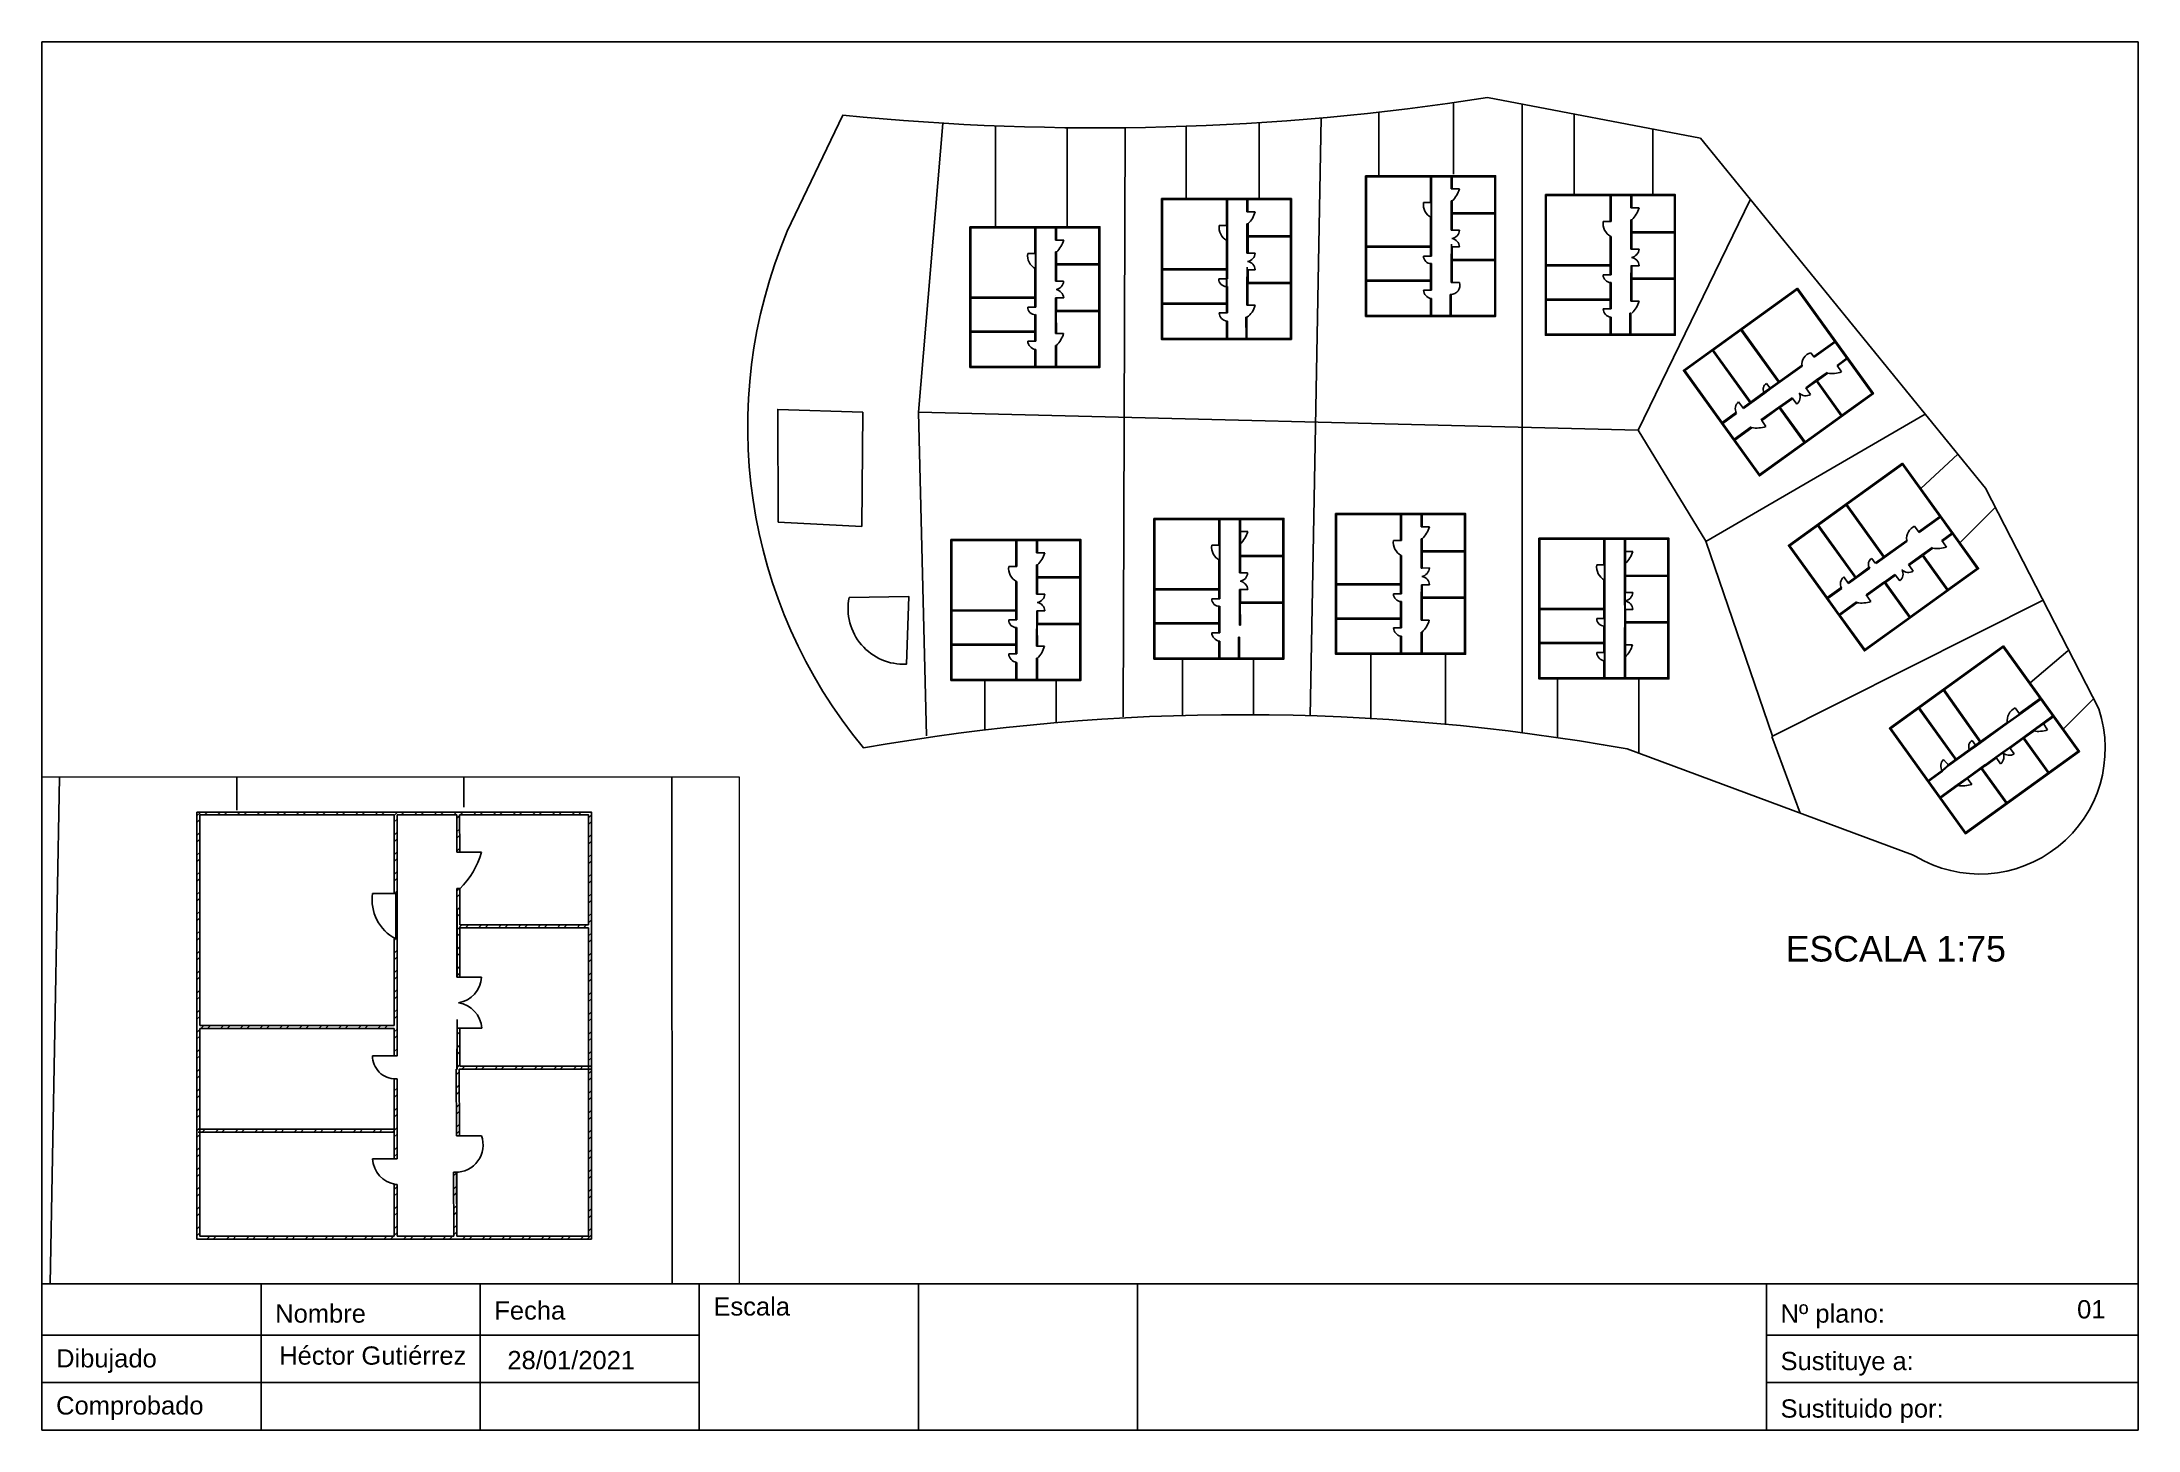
# Paper-space layout 'Presentación1' of a CAD drawing. Header units: millimetres. Extents: x 0 to 1637, y 0 to 3216.
# Drawn here: x 0 to 287, y 0 to 190 of the extents above; entities outside this region: 1.
# The model-space entities are those that its viewports show. They can reach past a viewport. Long polylines and large blocks are cut down to what shows.
import ezdxf

# ---------------------------------------------------------------- set-up
doc = ezdxf.new("R2010")
doc.units = ezdxf.units.MM
doc.styles.get("Standard").update_dxf_attribs({"font": 'arial.ttf'})
pattern_1 = [(45, (19.8934, 2.9195), (-0.3367596, 0.3367596), []), (45, (20.1179, 2.9195), (-0.3367596, 0.3367596), [])]
pattern_2 = [(45, (41.11385, 5.2994), (-0.3367596, 0.3367596), []), (45, (41.33836, 5.2994), (-0.3367596, 0.3367596), [])]
pattern_3 = [(45, (59.78006, 3.3423), (-0.3367596, 0.3367596), []), (45, (60.00457, 3.3423), (-0.3367596, 0.3367596), [])]

psp = doc.layouts.new('Presentación1')

# ---------------------------------------------------------------- texts
at = {"attachment_point": 1}
for s, width, insert, char_height in [('ESCALA 1:75', 48.261, (238.74, 67.63), 3.5), ('01', 15.0774, (278.65, 17.78), 2.5), ('Héctor Gutiérrez', 30, (32.49, 11.45), 2.5), ('28/01/2021', 30, (63.73, 10.83), 2.5)]:
    psp.add_mtext_dynamic_manual_height_columns(s, width=width, gutter_width=12.5, heights=[0], dxfattribs=dict(at, insert=insert, char_height=char_height))

msp = doc.modelspace()

# ---------------------------------------------------------------- blocks, each defined once
blk = doc.blocks.new('autocad cajetin')
for p, q in [((1212.15, 3191.25), (1272.15, 3191.25)), ((1242.15, 3191.25), (1242.15, 3171.25)), ((1272.15, 3191.25), (1272.15, 3171.25)), ((1358.26, 3191.25), (1409.15, 3191.25)), ((1358.26, 3184.25), (1358.26, 3191.25)), ((1409.15, 3191.25), (1409.15, 3171.25)), ((1388.26, 3184.25), (1358.26, 3184.25)), ((1358.26, 3184.25), (1409.15, 3184.25)), ((1358.26, 3177.75), (1358.26, 3184.25)), ((1388.26, 3177.75), (1358.26, 3177.75)), ((1358.26, 3177.75), (1409.15, 3177.75)), ((1358.26, 3171.25), (1358.26, 3177.75)), ((1212.15, 3171.25), (1272.15, 3171.25)), ((1388.26, 3171.25), (1358.26, 3171.25)), ((1388.26, 3171.25), (1409.15, 3171.25))]:
    blk.add_line(p, q)
for points in [[(1122.15, 3191.25), (1152.15, 3191.25), (1152.15, 3184.25), (1122.15, 3184.25)], [(1152.15, 3191.25), (1182.15, 3191.25), (1182.15, 3184.25), (1152.15, 3184.25)], [(1182.15, 3191.25), (1212.15, 3191.25), (1212.15, 3184.25), (1182.15, 3184.25)], [(1358.26, 3191.25), (1272.15, 3191.25), (1272.15, 3171.25), (1358.26, 3171.25)], [(1122.15, 3184.25), (1152.15, 3184.25), (1152.15, 3177.75), (1122.15, 3177.75)], [(1152.15, 3184.25), (1182.15, 3184.25), (1182.15, 3177.75), (1152.15, 3177.75)], [(1182.15, 3184.25), (1212.15, 3184.25), (1212.15, 3177.75), (1182.15, 3177.75)], [(1122.15, 3177.75), (1152.15, 3177.75), (1152.15, 3171.25), (1122.15, 3171.25)], [(1152.15, 3177.75), (1182.15, 3177.75), (1182.15, 3171.25), (1152.15, 3171.25)], [(1182.15, 3177.75), (1212.15, 3177.75), (1212.15, 3171.25), (1182.15, 3171.25)]]:
    blk.add_lwpolyline(points, close=True)
for s, p in [('Nombre', (1154.09, 3185.95)), ('Fecha', (1184.09, 3186.37)), ('Escala', (1214.09, 3186.92)), ('Nº plano:', (1360.2, 3185.95)), ('Dibujado', (1124.09, 3179.82)), ('Sustituye a:', (1360.2, 3179.45)), ('Comprobado', (1124.09, 3173.37)), ('Sustituido por:', (1360.2, 3172.95))]:
    blk.add_text(s, height=2.5).set_placement(p)

# ---------------------------------------------------------------- hatches: boundary and pattern name
h = msp.add_hatch()
h.set_pattern_fill('ANSI32', color=256, scale=0.05)
h.set_pattern_definition(pattern_2)
h.paths.add_polyline_path([(104.181, 190.608), (117.683, 190.608), (117.683, 205.223), (104.181, 205.223)])
h.paths.add_polyline_path([(104.281, 205.123), (110.932, 205.123), (110.932, 202.44), (111.032, 202.44), (111.032, 205.123), (113.072, 205.123), (113.075, 203.845), (113.175, 203.845), (113.172, 205.123), (117.583, 205.123), (117.583, 201.362), (113.181, 201.362), (113.178, 202.605), (113.078, 202.605), (113.082, 201.262), (113.082, 199.567), (113.182, 199.567), (113.182, 201.262), (117.583, 201.262), (117.583, 190.708), (113.071, 190.708), (113.066, 192.899), (112.966, 192.899), (112.971, 190.708), (111.032, 190.708), (111.032, 192.481), (110.932, 192.481), (110.932, 190.708), (104.281, 190.708), (104.281, 197.816), (110.932, 197.816), (110.932, 196.885), (111.032, 196.885), (111.032, 200.879), (110.932, 200.879), (110.932, 197.916), (104.281, 197.916)], flags=16)
h.paths.add_polyline_path([(113.082, 196.424), (113.072, 196.424), (113.082, 197.378)], flags=0)
h = msp.add_hatch()
h.set_pattern_fill('ANSI32', color=256, scale=0.05)
h.set_pattern_definition(pattern_2)
h.paths.add_polyline_path([(117.683, 190.608), (117.683, 205.223), (104.181, 205.223), (104.181, 190.608)])
h.paths.add_polyline_path([(113.157, 196.424), (117.583, 196.424), (117.583, 201.262), (113.182, 201.262), (113.182, 199.567), (113.072, 199.567), (113.072, 202.605), (113.178, 202.605), (113.181, 201.362), (117.583, 201.362), (117.583, 205.123), (113.172, 205.123), (113.175, 203.845), (113.072, 203.845), (113.072, 205.123), (111.032, 205.123), (111.032, 202.44), (110.932, 202.44), (110.932, 205.123), (104.281, 205.123), (104.281, 197.916), (110.932, 197.916), (110.932, 200.879), (111.032, 200.879), (111.032, 196.885), (110.932, 196.885), (110.932, 197.816), (104.281, 197.816), (104.281, 194.372), (110.932, 194.372), (110.932, 196.091), (111.032, 196.092), (111.032, 193.353), (110.932, 193.353), (110.932, 194.272), (104.281, 194.272), (104.281, 190.708), (110.932, 190.708), (110.932, 192.481), (111.032, 192.481), (111.032, 190.708), (112.971, 190.708), (112.966, 192.899), (113.066, 192.899, 0.00227), (113.072, 192.899), (113.072, 190.708), (117.583, 190.708), (117.583, 196.424), (113.157, 196.424), (113.163, 194.146), (113.067, 194.146, 0.001756), (113.063, 194.146), (113.057, 196.424), (113.072, 196.424), (113.082, 197.378), (113.082, 196.424), (113.057, 196.424), (113.063, 194.146, -0.001756), (113.067, 194.146), (113.163, 194.146)], flags=16)
h = msp.add_hatch()
h.set_pattern_fill('ANSI32', color=256, scale=0.05)
h.set_pattern_definition(pattern_3)
h.paths.add_polyline_path([(122.847, 188.651), (136.349, 188.651), (136.349, 203.266), (122.847, 203.266)])
h.paths.add_polyline_path([(122.947, 203.166), (129.598, 203.166), (129.598, 200.483), (129.698, 200.483), (129.698, 203.166), (131.738, 203.166), (131.741, 201.887), (131.841, 201.888), (131.838, 203.166), (136.249, 203.166), (136.249, 199.405), (131.847, 199.405), (131.844, 200.648), (131.744, 200.648), (131.748, 199.305), (131.748, 197.61), (131.848, 197.61), (131.848, 199.305), (136.249, 199.305), (136.249, 188.751), (131.738, 188.751), (131.732, 190.942), (131.632, 190.942), (131.638, 188.751), (129.698, 188.751), (129.698, 190.524), (129.598, 190.524), (129.598, 188.751), (122.947, 188.751), (122.947, 195.858), (129.598, 195.858), (129.598, 194.928), (129.698, 194.928), (129.698, 198.922), (129.598, 198.922), (129.598, 195.958), (122.947, 195.958)], flags=16)
h = msp.add_hatch()
h.set_pattern_fill('ANSI32', color=256, scale=0.05)
h.set_pattern_definition(pattern_3)
h.paths.add_polyline_path([(136.349, 188.651), (136.349, 203.266), (122.847, 203.266), (122.847, 188.651)])
h.paths.add_polyline_path([(136.249, 199.305), (131.848, 199.305), (131.848, 197.61), (131.738, 197.61), (131.738, 200.648), (131.844, 200.648), (131.847, 199.405), (136.249, 199.405), (136.249, 203.166), (131.838, 203.166), (131.841, 201.888), (131.738, 201.887), (131.738, 203.166), (129.698, 203.166), (129.698, 200.483), (129.598, 200.483), (129.598, 203.166), (122.947, 203.166), (122.947, 195.958), (129.598, 195.958), (129.598, 198.922), (129.698, 198.922), (129.698, 194.928), (129.597, 194.928), (129.597, 194.929), (129.598, 195.858), (122.947, 195.858), (122.947, 192.415), (129.598, 192.415), (129.598, 194.134), (129.597, 194.134), (129.597, 194.135), (129.598, 194.135), (129.598, 194.134), (129.698, 194.135), (129.698, 191.396), (129.598, 191.396), (129.598, 192.315), (122.947, 192.315), (122.947, 188.751), (129.598, 188.751), (129.598, 190.524), (129.698, 190.524), (129.698, 188.751), (131.638, 188.751), (131.632, 190.942), (131.732, 190.942, 0.00227), (131.738, 190.942), (131.738, 188.751), (136.249, 188.751)], flags=16)
h = msp.add_hatch()
h.set_pattern_fill('ANSI32', color=256, scale=0.05)
h.set_pattern_definition(pattern_1)
h.paths.add_polyline_path([(82.961, 188.228), (96.462, 188.228), (96.462, 202.843), (82.961, 202.843)])
h.paths.add_polyline_path([(83.061, 202.743), (89.711, 202.743), (89.711, 200.06), (89.811, 200.06), (89.811, 202.743), (91.851, 202.743), (91.854, 201.465), (91.954, 201.465), (91.951, 202.743), (96.362, 202.743), (96.362, 198.982), (91.961, 198.982), (91.958, 200.225), (91.858, 200.225), (91.861, 198.882), (91.861, 197.188), (91.961, 197.188), (91.961, 198.882), (96.362, 198.882), (96.362, 188.328), (91.851, 188.328), (91.845, 190.519), (91.745, 190.519), (91.751, 188.328), (89.811, 188.328), (89.811, 190.101), (89.711, 190.101), (89.711, 188.328), (83.061, 188.328), (83.061, 195.436), (89.711, 195.436), (89.711, 194.505), (89.811, 194.505), (89.811, 198.499), (89.711, 198.499), (89.711, 195.536), (83.061, 195.536)], flags=16)
h = msp.add_hatch()
h.set_pattern_fill('ANSI32', color=256, scale=0.05)
h.set_pattern_definition(pattern_1)
h.paths.add_polyline_path([(96.462, 188.228), (96.462, 202.843), (82.961, 202.843), (82.961, 188.228)])
h.paths.add_polyline_path([(96.362, 198.882), (91.961, 198.882), (91.961, 197.188), (91.851, 197.188), (91.851, 200.225), (91.958, 200.225), (91.961, 198.982), (96.362, 198.982), (96.362, 202.743), (91.951, 202.743), (91.954, 201.465), (91.851, 201.465), (91.851, 202.743), (89.811, 202.743), (89.811, 200.06), (89.711, 200.06), (89.711, 202.743), (83.061, 202.743), (83.061, 195.536), (89.711, 195.536), (89.711, 198.499), (89.811, 198.499), (89.811, 194.505), (89.71, 194.505), (89.71, 194.506), (89.711, 195.436), (83.061, 195.436), (83.061, 191.992), (89.711, 191.992), (89.711, 193.711), (89.811, 193.712), (89.811, 190.973), (89.711, 190.973), (89.711, 191.892), (83.061, 191.892), (83.061, 188.328), (89.711, 188.328), (89.711, 190.101), (89.811, 190.101), (89.811, 188.328), (91.751, 188.328), (91.745, 190.519), (91.845, 190.519, 0.00227), (91.851, 190.519), (91.851, 188.328), (96.362, 188.328)], flags=16)
h = msp.add_hatch()
h.set_pattern_fill('ANSI32', color=256, scale=0.05)
h.set_pattern_definition(pattern_2)
edge = h.paths.add_edge_path()
edge.add_line((113.182, 197.824), (113.086, 197.824))
edge.add_line((113.086, 197.824), (113.082, 196.424))
edge.add_line((113.082, 196.424), (113.057, 196.424))
edge.add_line((113.057, 196.424), (113.063, 194.146))
edge.add_arc((113.064, 193.522), 0.624, 89.73988, 90.14241, ccw=False)
edge.add_line((113.067, 194.146), (113.163, 194.146))
edge.add_line((113.163, 194.146), (113.157, 196.424))
edge.add_line((113.157, 196.424), (117.583, 196.424))
edge.add_line((117.583, 196.424), (117.583, 196.524))
edge.add_line((117.583, 196.524), (113.182, 196.524))
edge.add_line((113.182, 196.524), (113.182, 197.824))
h = msp.add_hatch()
h.set_pattern_fill('ANSI32', color=256, scale=0.05)
h.set_pattern_definition(pattern_2)
h.paths.add_polyline_path([(110.932, 194.372), (104.281, 194.372), (104.281, 194.272), (110.932, 194.272)])
h.paths.add_polyline_path([(111.032, 196.092), (110.932, 196.091), (110.932, 193.353), (111.032, 193.353)])
h = msp.add_hatch()
h.set_pattern_fill('ANSI32', color=256, scale=0.05)
h.set_pattern_definition(pattern_1)
edge = h.paths.add_edge_path()
edge.add_line((91.961, 195.444), (91.861, 195.444))
edge.add_line((91.861, 195.444), (91.861, 194.044))
edge.add_line((91.861, 194.044), (91.837, 194.044))
edge.add_line((91.837, 194.044), (91.842, 191.766))
edge.add_arc((91.844, 191.143), 0.624, 89.73988, 90.14241, ccw=False)
edge.add_line((91.847, 191.766), (91.942, 191.766))
edge.add_line((91.942, 191.766), (91.937, 194.044))
edge.add_line((91.937, 194.044), (96.362, 194.044))
edge.add_line((96.362, 194.044), (96.362, 194.144))
edge.add_line((96.362, 194.144), (91.961, 194.144))
edge.add_line((91.961, 194.144), (91.961, 195.444))
h = msp.add_hatch()
h.set_pattern_fill('ANSI32', color=256, scale=0.05)
h.set_pattern_definition(pattern_3)
edge = h.paths.add_edge_path()
edge.add_line((131.845, 195.859), (131.745, 195.859))
edge.add_line((131.745, 195.859), (131.748, 194.467))
edge.add_line((131.748, 194.467), (131.723, 194.467))
edge.add_line((131.723, 194.467), (131.729, 192.189))
edge.add_arc((131.731, 191.565), 0.624, 89.73988, 90.14241, ccw=False)
edge.add_line((131.733, 192.189), (131.829, 192.189))
edge.add_line((131.829, 192.189), (131.823, 194.467))
edge.add_line((131.823, 194.467), (136.249, 194.467))
edge.add_line((136.249, 194.467), (136.249, 194.567))
edge.add_line((136.249, 194.567), (131.848, 194.567))
edge.add_line((131.848, 194.567), (131.845, 195.859))
h = msp.add_hatch()
h.set_pattern_fill('ANSI32', color=256, scale=0.05)
h.set_pattern_definition(pattern_3)
h.paths.add_polyline_path([(129.598, 192.415), (122.947, 192.415), (122.947, 192.315), (129.598, 192.315)])
h.paths.add_polyline_path([(129.698, 194.135), (129.598, 194.134), (129.598, 191.396), (129.698, 191.396)])
h = msp.add_hatch()
h.set_pattern_fill('ANSI32', color=256, scale=0.05)
h.set_pattern_definition(pattern_1)
h.paths.add_polyline_path([(89.711, 191.992), (83.061, 191.992), (83.061, 191.892), (89.711, 191.892)])
h.paths.add_polyline_path([(89.811, 193.712), (89.711, 193.711), (89.711, 190.973), (89.811, 190.973)])
h = msp.add_hatch()
h.set_pattern_fill('ANSI32', color=256, scale=0.05)
h.paths.add_polyline_path([(72.068, 192.525), (71.967, 192.524), (71.968, 191.125), (71.943, 191.125), (71.949, 188.847, -0.001756), (71.953, 188.847), (72.049, 188.847), (72.043, 191.125), (76.469, 191.125), (76.469, 191.225), (72.068, 191.225)])
h = msp.add_hatch()
h.set_pattern_fill('ANSI32', color=256, scale=0.05)
h.paths.add_polyline_path([(69.818, 189.072), (63.167, 189.072), (63.167, 188.972), (69.818, 188.972)])
h.paths.add_polyline_path([(69.918, 190.793), (69.818, 190.792), (69.818, 188.053), (69.918, 188.053)])
h = msp.add_hatch()
h.set_pattern_fill('ANSI32', color=256, scale=0.05)
h.paths.add_polyline_path([(114.564, 155.523), (114.564, 170.138), (101.062, 170.138), (101.062, 155.523)])
h.paths.add_polyline_path([(109.952, 164.482), (109.963, 164.482), (109.963, 164.482, 0.003461)], flags=0)
h.paths.add_polyline_path([(107.813, 155.623), (101.162, 155.623), (101.162, 162.73), (107.813, 162.73), (107.813, 161.8), (107.913, 161.8), (107.913, 165.793), (107.813, 165.793), (107.813, 162.83), (101.162, 162.83), (101.162, 170.038), (107.813, 170.038), (107.813, 167.355), (107.862, 167.355), (107.913, 167.355), (107.913, 170.038), (109.953, 170.038), (109.956, 168.759), (110.056, 168.76), (110.053, 170.038), (114.464, 170.038), (114.464, 166.277), (110.062, 166.277), (110.059, 167.52), (109.952, 167.519), (109.952, 164.482), (110.063, 164.482), (110.063, 166.177), (114.464, 166.177), (114.464, 161.439), (110.063, 161.439), (110.063, 162.738), (109.967, 162.738), (109.938, 161.339), (109.944, 159.061), (110.044, 159.061), (110.038, 161.339), (114.464, 161.339), (114.464, 155.623), (110.052, 155.623), (110.042, 157.814), (109.952, 157.814), (109.952, 155.623), (107.913, 155.623), (107.913, 157.396), (107.813, 157.396)], flags=16)
h.paths.add_polyline_path([(107.813, 158.267), (107.813, 161.007), (107.913, 161.007), (107.913, 158.267)], flags=0)
h = msp.add_hatch()
h.set_pattern_fill('ANSI32', color=256, scale=0.05)
h.set_pattern_definition([(45, (19.11577, -30.2875), (-0.3367596, 0.3367596), []), (45, (19.3403, -30.2875), (-0.3367596, 0.3367596), [])])
h.paths.add_polyline_path([(82.183, 155.021), (95.685, 155.021), (95.685, 169.636), (82.183, 169.636)])
h.paths.add_polyline_path([(82.283, 169.536), (88.934, 169.536), (88.934, 166.853), (89.034, 166.853), (89.034, 169.536), (91.074, 169.536), (91.077, 168.258), (91.177, 168.258), (91.174, 169.536), (95.585, 169.536), (95.585, 165.775), (91.183, 165.775), (91.18, 167.018), (91.08, 167.018), (91.083, 165.675), (91.083, 163.981), (91.183, 163.981), (91.183, 165.675), (95.585, 165.675), (95.585, 155.121), (91.073, 155.121), (91.068, 157.312), (90.968, 157.312), (90.973, 155.121), (89.034, 155.121), (89.034, 156.894), (88.934, 156.894), (88.934, 155.121), (82.283, 155.121), (82.283, 162.229), (88.934, 162.229), (88.934, 161.298), (89.034, 161.298), (89.034, 165.292), (88.934, 165.292), (88.934, 162.329), (82.283, 162.329)], flags=16)
h = msp.add_hatch()
h.set_pattern_fill('ANSI32', color=256, scale=0.05)
h.paths.add_polyline_path([(135.683, 167.581), (122.181, 167.581), (122.181, 152.966), (135.683, 152.966)])
h.paths.add_polyline_path([(131.137, 161.054), (131.087, 161.054), (131.091, 160.182), (131.14, 160.182)], flags=0)
h.paths.add_polyline_path([(128.982, 163.237), (129.032, 163.237), (129.032, 164.799), (128.982, 164.799)], flags=16)
h.paths.add_polyline_path([(135.583, 163.62), (135.583, 158.882), (131.181, 158.882), (131.181, 160.182), (131.142, 160.182), (131.091, 160.182), (131.063, 156.504, -0.001756), (131.067, 156.504), (131.163, 156.505), (131.157, 158.782), (135.583, 158.782), (135.583, 153.066), (131.171, 153.067), (131.166, 155.257), (131.071, 155.257), (131.071, 153.066), (129.032, 153.066), (129.032, 154.839), (128.982, 154.839), (128.932, 154.839), (128.932, 153.066), (122.281, 153.066), (122.281, 160.174), (128.932, 160.174), (128.932, 159.243), (129.032, 159.243), (129.032, 163.237), (128.932, 163.237), (128.932, 160.274), (122.281, 160.274), (122.281, 167.481), (128.932, 167.481), (128.932, 164.799), (128.981, 164.799), (129.032, 164.799), (129.032, 167.481), (131.071, 167.481), (131.075, 166.203), (131.175, 166.203), (131.171, 167.481), (135.583, 167.481), (135.583, 163.72), (131.181, 163.72), (131.178, 164.963), (131.078, 164.963), (131.081, 163.62), (131.081, 161.926), (131.181, 161.926), (131.181, 163.62)], flags=16)
h.paths.add_polyline_path([(131.137, 161.054), (131.087, 161.054), (131.081, 161.926), (131.071, 161.926, -0.001926), (131.077, 161.926), (131.081, 161.926), (131.081, 161.926), (131.131, 161.926)], flags=0)
h.paths.add_polyline_path([(128.982, 158.45), (129.032, 158.45), (129.032, 159.243), (128.982, 159.243)], flags=0)
h = msp.add_hatch()
h.set_pattern_fill('ANSI32', color=256, scale=0.05)
h.paths.add_polyline_path([(89.034, 160.505), (88.984, 160.505, -0.015971), (88.934, 160.506), (88.934, 157.766), (88.983, 157.766), (89.034, 157.766)])
h = msp.add_hatch()
h.set_pattern_fill('ANSI32', color=256, scale=0.05)
h.paths.add_polyline_path([(107.813, 159.287), (101.162, 159.287), (101.162, 159.187), (107.813, 159.187)])
h = msp.add_hatch()
h.set_pattern_fill('ANSI32', color=256, scale=0.05)
h.paths.add_polyline_path([(88.934, 158.785), (82.283, 158.785), (82.283, 158.685), (88.934, 158.685)])

# ---------------------------------------------------------------- linework, layer by layer
for p, q in [((113.314, 205.394), (113.314, 212.718)), ((120.438, 212.661), (120.45, 147.375)), ((105.54, 211.824), (105.54, 205.283)), ((98.422, 149.102), (99.567, 211.245)), ((125.852, 211.591), (125.852, 203.281)), ((60.243, 210.649), (57.737, 180.681)), ((65.742, 199.978), (65.742, 210.411)), ((85.549, 202.953), (85.549, 210.353)), ((93.111, 202.952), (93.111, 210.73)), ((73.184, 199.985), (73.184, 210.212)), ((79.196, 210.211), (79.001, 149.01)), ((134.03, 210.043), (134.03, 203.292)), ((110.932, 205.123), (110.932, 202.44)), ((111.032, 205.123), (111.032, 202.44)), ((113.072, 205.123), (113.072, 203.845)), ((113.072, 205.123), (113.075, 203.845)), ((113.172, 205.123), (113.175, 203.845)), ((113.072, 203.845), (113.175, 203.845)), ((113.13, 203.845), (113.924, 203.845)), ((129.598, 203.166), (129.598, 200.483)), ((129.698, 203.166), (129.698, 200.483)), ((131.738, 203.166), (131.738, 201.887)), ((131.738, 203.166), (131.741, 201.887)), ((131.838, 203.166), (131.841, 201.888)), ((89.711, 202.743), (89.711, 200.06)), ((89.811, 202.743), (89.811, 200.06)), ((91.851, 202.743), (91.851, 201.465)), ((91.851, 202.743), (91.854, 201.465)), ((91.951, 202.743), (91.954, 201.465)), ((110.981, 202.44), (110.188, 202.44)), ((110.932, 202.44), (111.032, 202.44)), ((110.932, 202.44), (111.032, 202.44)), ((113.072, 202.605), (113.072, 199.567)), ((113.072, 202.605), (113.178, 202.605)), ((113.078, 202.605), (113.082, 201.262)), ((113.178, 202.605), (113.181, 201.362)), ((132.463, 178.714), (144.145, 202.776)), ((131.738, 201.887), (131.841, 201.888)), ((131.793, 201.887), (132.587, 201.887)), ((91.851, 201.465), (91.954, 201.465)), ((91.909, 201.465), (92.703, 201.465)), ((113.082, 201.262), (113.082, 199.567)), ((113.181, 201.362), (117.583, 201.362)), ((113.182, 201.262), (117.583, 201.262)), ((113.182, 201.262), (113.182, 199.567)), ((91.851, 200.225), (91.851, 197.188)), ((91.851, 200.225), (91.958, 200.225)), ((91.858, 200.225), (91.861, 198.882)), ((91.958, 200.225), (91.961, 198.982)), ((110.932, 200.879), (110.932, 197.916)), ((110.932, 200.879), (111.032, 200.879)), ((111.032, 200.879), (111.032, 196.885)), ((129.648, 200.483), (128.854, 200.483)), ((129.598, 200.483), (129.698, 200.483)), ((129.598, 200.483), (129.698, 200.483)), ((131.738, 200.648), (131.738, 197.61)), ((131.738, 200.648), (131.844, 200.648)), ((131.744, 200.648), (131.748, 199.305)), ((131.844, 200.648), (131.847, 199.405)), ((69.818, 199.824), (69.818, 197.141)), ((69.918, 199.824), (69.918, 197.141)), ((71.958, 199.824), (71.958, 198.545)), ((71.958, 199.824), (71.961, 198.545)), ((72.058, 199.824), (72.061, 198.545)), ((89.761, 200.06), (88.967, 200.06)), ((89.711, 200.06), (89.811, 200.06)), ((89.711, 200.06), (89.811, 200.06)), ((113.072, 199.567), (113.182, 199.567)), ((113.921, 199.573), (113.077, 199.567)), ((91.861, 198.882), (91.861, 197.188)), ((91.961, 198.982), (96.362, 198.982)), ((91.961, 198.882), (96.362, 198.882)), ((91.961, 198.882), (91.961, 197.188)), ((129.598, 198.922), (129.598, 195.958)), ((129.598, 198.922), (129.698, 198.922)), ((129.698, 198.922), (129.698, 194.928)), ((131.748, 199.305), (131.748, 197.61)), ((131.847, 199.405), (136.249, 199.405)), ((131.848, 199.305), (136.249, 199.305)), ((131.848, 199.305), (131.848, 197.61)), ((71.958, 198.545), (72.061, 198.545)), ((72.016, 198.545), (72.81, 198.545)), ((89.711, 198.499), (89.711, 195.536)), ((89.711, 198.499), (89.811, 198.499)), ((89.811, 198.499), (89.811, 194.505)), ((113.082, 198.119), (113.082, 196.424)), ((110.932, 197.916), (104.281, 197.916)), ((110.932, 197.816), (104.281, 197.816)), ((110.932, 197.816), (110.932, 196.885)), ((113.086, 197.824), (113.072, 196.424)), ((113.086, 197.824), (113.182, 197.824)), ((113.137, 197.824), (113.931, 197.828)), ((113.182, 197.824), (113.182, 196.524)), ((132.581, 197.607), (131.736, 197.602)), ((131.738, 197.61), (131.848, 197.61)), ((69.867, 197.141), (69.074, 197.141)), ((69.818, 197.141), (69.918, 197.141)), ((69.818, 197.141), (69.918, 197.141)), ((71.958, 197.305), (71.958, 194.268)), ((71.958, 197.305), (72.064, 197.305)), ((71.964, 197.305), (71.968, 195.962)), ((72.064, 197.305), (72.067, 196.062)), ((92.695, 197.193), (91.851, 197.188)), ((91.851, 197.188), (91.961, 197.188)), ((110.981, 196.885), (110.188, 196.885)), ((110.931, 196.886), (110.931, 196.885)), ((110.931, 196.885), (111.032, 196.885)), ((71.968, 195.962), (71.968, 194.268)), ((72.067, 196.062), (76.469, 196.062)), ((72.068, 195.962), (76.469, 195.962)), ((72.068, 195.962), (72.068, 194.268)), ((110.931, 196.092), (110.931, 196.091)), ((110.931, 196.091), (111.032, 196.092)), ((110.932, 196.092), (110.932, 193.353)), ((111.032, 196.092), (111.032, 193.353)), ((113.057, 196.424), (113.082, 196.424)), ((113.057, 196.424), (113.063, 194.146)), ((113.157, 196.424), (117.679, 196.424)), ((113.157, 196.424), (113.163, 194.146)), ((113.182, 196.524), (117.679, 196.524)), ((129.598, 195.958), (122.947, 195.958)), ((69.818, 195.579), (69.818, 192.616)), ((69.818, 195.579), (69.918, 195.579)), ((69.918, 195.579), (69.918, 191.585)), ((89.711, 195.536), (83.061, 195.536)), ((89.711, 195.436), (83.061, 195.436)), ((89.711, 195.436), (89.711, 194.505)), ((91.861, 195.444), (91.851, 194.044)), ((91.861, 195.739), (91.861, 194.044)), ((91.861, 195.444), (91.961, 195.444)), ((91.911, 195.444), (92.705, 195.448)), ((91.961, 195.444), (91.961, 194.144)), ((129.598, 195.858), (122.947, 195.858)), ((129.598, 195.858), (129.598, 194.928)), ((131.746, 195.858), (131.738, 194.467)), ((131.745, 195.859), (131.845, 195.859)), ((131.748, 195.859), (131.748, 194.467)), ((131.797, 195.859), (132.59, 195.862)), ((131.848, 195.859), (131.848, 194.567)), ((89.71, 194.505), (88.916, 194.505)), ((89.71, 194.506), (89.71, 194.505)), ((89.71, 194.505), (89.811, 194.505)), ((129.648, 194.928), (128.854, 194.928)), ((129.597, 194.929), (129.597, 194.928)), ((129.597, 194.928), (129.698, 194.928)), ((131.723, 194.467), (131.748, 194.467)), ((131.723, 194.467), (131.729, 192.189)), ((131.823, 194.467), (136.345, 194.467)), ((131.823, 194.467), (131.829, 192.189)), ((131.848, 194.567), (136.345, 194.567)), ((72.802, 194.273), (71.958, 194.268)), ((71.958, 194.268), (72.068, 194.268)), ((91.837, 194.044), (91.861, 194.044)), ((91.837, 194.044), (91.842, 191.766)), ((91.937, 194.044), (96.458, 194.044)), ((91.937, 194.044), (91.942, 191.766)), ((91.961, 194.144), (96.458, 194.144)), ((110.932, 194.372), (104.219, 194.372)), ((110.932, 194.272), (104.219, 194.272)), ((113.067, 194.146), (113.163, 194.146)), ((113.126, 194.146), (113.92, 194.146)), ((129.597, 194.135), (129.597, 194.134)), ((129.597, 194.134), (129.698, 194.135)), ((129.598, 194.135), (129.598, 191.396)), ((129.698, 194.135), (129.698, 191.396)), ((89.71, 193.711), (89.811, 193.712)), ((89.711, 193.712), (89.711, 190.973)), ((89.811, 193.712), (89.811, 190.973)), ((110.981, 193.353), (110.188, 193.353)), ((110.932, 193.353), (111.032, 193.353)), ((69.818, 192.616), (63.167, 192.616)), ((69.818, 192.516), (63.167, 192.516)), ((69.818, 192.516), (69.818, 191.585)), ((71.967, 192.524), (71.958, 191.125)), ((71.967, 192.524), (72.068, 192.525)), ((71.967, 192.524), (71.968, 191.125)), ((72.018, 192.524), (72.812, 192.528)), ((72.068, 192.525), (72.068, 191.225)), ((110.932, 192.481), (110.932, 190.708)), ((110.932, 192.481), (111.032, 192.481)), ((111.032, 192.481), (111.032, 190.708)), ((112.966, 192.899), (112.971, 190.708)), ((112.966, 192.899), (113.066, 192.899)), ((113.066, 192.899), (113.071, 190.708)), ((113.072, 192.899), (113.072, 190.708)), ((129.598, 192.415), (122.885, 192.415)), ((129.598, 192.315), (122.885, 192.315)), ((69.867, 191.585), (69.074, 191.585)), ((69.817, 191.586), (69.817, 191.585)), ((69.817, 191.585), (69.918, 191.585)), ((89.711, 191.992), (82.999, 191.992)), ((89.711, 191.892), (82.999, 191.892)), ((91.847, 191.766), (91.942, 191.766)), ((91.902, 191.766), (92.695, 191.766)), ((131.733, 192.189), (131.829, 192.189)), ((131.793, 192.189), (132.587, 192.189)), ((71.943, 191.125), (71.968, 191.125)), ((71.943, 191.125), (71.949, 188.847)), ((72.043, 191.125), (76.565, 191.125)), ((72.043, 191.125), (72.049, 188.847)), ((72.068, 191.225), (76.565, 191.225)), ((89.761, 190.973), (88.967, 190.973)), ((89.711, 190.973), (89.811, 190.973)), ((129.648, 191.396), (128.854, 191.396)), ((129.598, 191.396), (129.698, 191.396)), ((131.632, 190.942), (131.638, 188.751)), ((131.632, 190.942), (131.732, 190.942)), ((131.732, 190.942), (131.738, 188.751)), ((131.738, 190.942), (131.738, 188.751)), ((69.817, 190.793), (69.817, 190.792)), ((69.817, 190.792), (69.918, 190.793)), ((69.818, 190.793), (69.818, 188.053)), ((69.918, 190.793), (69.918, 188.053)), ((91.745, 190.519), (91.751, 188.328)), ((91.745, 190.519), (91.845, 190.519)), ((91.845, 190.519), (91.851, 188.328)), ((91.851, 190.519), (91.851, 188.328)), ((129.598, 190.524), (129.598, 188.751)), ((129.598, 190.524), (129.698, 190.524)), ((129.698, 190.524), (129.698, 188.751)), ((89.711, 190.101), (89.711, 188.328)), ((89.711, 190.101), (89.811, 190.101)), ((89.811, 190.101), (89.811, 188.328)), ((69.818, 189.072), (63.105, 189.072)), ((69.818, 188.972), (63.105, 188.972)), ((71.953, 188.847), (72.049, 188.847)), ((72.004, 188.847), (72.798, 188.847)), ((147.06, 183.798), (143.171, 189.193)), ((147.141, 183.856), (143.252, 189.251)), ((69.867, 188.053), (69.074, 188.053)), ((69.818, 188.053), (69.918, 188.053)), ((152.907, 188.013), (150.731, 186.444)), ((71.952, 187.6), (71.957, 185.409)), ((71.958, 187.6), (71.958, 185.409)), ((71.958, 187.6), (72.052, 187.6)), ((72.052, 187.6), (72.057, 185.409)), ((150.789, 186.363), (152.96, 187.938)), ((69.818, 187.181), (69.818, 185.409)), ((69.818, 187.181), (69.918, 187.181)), ((69.918, 187.181), (69.918, 185.409)), ((144.122, 181.643), (140.215, 187.062)), ((144.203, 181.701), (140.296, 187.121)), ((150.789, 186.363), (150.44, 186.829)), ((154.159, 186.276), (153.174, 185.527)), ((154.217, 186.196), (153.212, 185.468)), ((149.511, 185.531), (146.224, 183.195)), ((149.522, 185.45), (146.283, 183.114)), ((153.174, 185.527), (153.613, 184.84)), ((152.119, 184.799), (151.032, 184.011)), ((152.178, 184.718), (151.091, 183.93)), ((152.178, 184.718), (152.119, 184.799)), ((151.032, 184.011), (149.897, 183.193)), ((151.009, 183.872), (149.958, 183.113)), ((151.009, 183.872), (153.583, 180.302)), ((151.09, 183.93), (153.664, 180.36)), ((146.191, 183.171), (145.833, 183.661)), ((150.39, 182.514), (149.893, 183.198)), ((145.581, 182.732), (143.359, 181.13)), ((145.639, 182.65), (143.418, 181.048)), ((143.418, 181.048), (142.922, 181.732)), ((148.482, 182.173), (147.108, 181.182)), ((148.541, 182.092), (147.166, 181.101)), ((148.482, 182.173), (148.978, 181.489)), ((147.093, 181.202), (145.249, 179.865)), ((147.152, 181.121), (145.307, 179.784)), ((147.093, 181.202), (147.108, 181.182)), ((147.152, 181.121), (149.74, 177.531)), ((147.247, 181.159), (149.821, 177.589)), ((132.495, 178.805), (57.737, 180.681)), ((57.737, 180.681), (58.551, 147.044)), ((139.505, 167.238), (162.317, 180.465)), ((142.652, 180.62), (141.214, 179.583)), ((142.71, 180.539), (141.272, 179.502)), ((142.652, 180.62), (142.71, 180.539)), ((145.34, 179.808), (145.743, 179.178)), ((139.523, 167.283), (132.495, 178.805)), ((132.495, 178.805), (132.495, 178.805)), ((144.239, 179.133), (142.465, 177.848)), ((144.298, 179.052), (142.523, 177.766)), ((161.858, 172.728), (165.702, 176.31)), ((157.98, 165.622), (154.091, 171.017)), ((158.061, 165.68), (154.172, 171.075)), ((165.933, 167.122), (169.599, 170.785)), ((88.934, 169.536), (88.934, 166.853)), ((89.034, 169.536), (89.034, 166.853)), ((91.073, 169.536), (91.073, 168.258)), ((91.074, 169.536), (91.077, 168.258)), ((91.174, 169.536), (91.177, 168.258)), ((107.813, 170.038), (107.813, 167.355)), ((107.913, 170.038), (107.913, 167.355)), ((109.952, 170.038), (109.952, 168.759)), ((109.953, 170.038), (109.956, 168.759)), ((110.053, 170.038), (110.056, 168.76)), ((163.827, 169.837), (161.621, 168.251)), ((163.885, 169.756), (161.678, 168.17)), ((109.952, 168.759), (110.056, 168.76)), ((110.011, 168.759), (110.805, 168.759)), ((155.025, 163.491), (151.135, 168.886)), ((155.106, 163.549), (151.216, 168.944)), ((161.678, 168.17), (161.204, 168.838)), ((91.073, 168.258), (91.177, 168.258)), ((91.135, 168.258), (91.929, 168.258)), ((165.078, 168.101), (164.043, 167.351)), ((165.136, 168.02), (164.099, 167.273)), ((67.846, 167.329), (67.846, 164.646)), ((67.946, 167.329), (67.946, 164.646)), ((69.985, 167.329), (69.985, 166.05)), ((69.985, 167.329), (69.989, 166.05)), ((70.085, 167.329), (70.089, 166.05)), ((107.862, 167.355), (107.068, 167.355)), ((107.813, 167.355), (107.913, 167.355)), ((109.952, 167.519), (110.059, 167.52)), ((109.952, 167.519), (109.952, 164.482)), ((109.959, 167.519), (109.963, 166.177)), ((110.059, 167.52), (110.062, 166.277)), ((128.932, 167.481), (128.932, 164.799)), ((129.032, 167.481), (129.032, 164.799)), ((131.071, 167.481), (131.071, 166.203)), ((131.071, 167.481), (131.075, 166.203)), ((131.171, 167.481), (131.175, 166.203)), ((160.442, 167.274), (157.203, 164.938)), ((160.384, 167.355), (158.061, 165.68)), ((160.384, 167.355), (160.442, 167.274)), ((164.043, 167.351), (164.533, 166.663)), ((88.983, 166.853), (88.189, 166.853)), ((88.934, 166.853), (89.034, 166.853)), ((88.934, 166.853), (89.034, 166.853)), ((91.073, 167.018), (91.073, 163.981)), ((91.073, 167.018), (91.18, 167.018)), ((91.08, 167.018), (91.083, 165.675)), ((91.18, 167.018), (91.183, 165.775)), ((163.033, 166.619), (161.952, 165.835)), ((163.085, 166.546), (162.091, 165.813)), ((163.033, 166.619), (163.085, 166.546)), ((69.985, 166.05), (70.089, 166.05)), ((70.043, 166.05), (70.837, 166.05)), ((91.183, 165.775), (95.585, 165.775)), ((107.813, 165.793), (107.813, 162.83)), ((107.813, 165.793), (107.913, 165.793)), ((107.913, 165.793), (107.913, 161.8)), ((109.963, 166.177), (109.963, 164.482)), ((110.062, 166.277), (114.464, 166.277)), ((110.063, 166.177), (114.464, 166.177)), ((110.063, 166.177), (110.063, 164.482)), ((131.071, 166.203), (131.175, 166.203)), ((131.13, 166.203), (131.924, 166.203)), ((161.952, 165.835), (160.577, 164.844)), ((162.01, 165.754), (160.636, 164.763)), ((162.01, 165.754), (164.584, 162.184)), ((162.091, 165.813), (164.665, 162.242)), ((88.934, 165.292), (88.934, 162.329)), ((88.934, 165.292), (89.034, 165.292)), ((89.034, 165.292), (89.034, 161.298)), ((91.083, 165.675), (91.083, 163.981)), ((91.183, 165.675), (95.585, 165.675)), ((91.183, 165.675), (91.183, 163.981)), ((157.11, 164.995), (156.753, 165.485)), ((157.98, 165.622), (157.144, 165.019)), ((67.895, 164.646), (67.101, 164.646)), ((67.846, 164.646), (67.946, 164.646)), ((69.985, 164.81), (69.985, 161.773)), ((69.985, 164.81), (70.092, 164.81)), ((69.992, 164.81), (69.995, 163.468)), ((70.092, 164.81), (70.095, 163.568)), ((110.802, 164.487), (109.952, 164.482)), ((109.952, 164.482), (110.063, 164.482)), ((109.952, 164.482), (110.063, 164.482)), ((128.981, 164.799), (128.187, 164.799)), ((128.932, 164.799), (129.032, 164.799)), ((131.071, 164.963), (131.071, 161.926)), ((131.071, 164.963), (131.178, 164.963)), ((131.078, 164.963), (131.081, 163.62)), ((131.178, 164.963), (131.181, 163.72)), ((156.559, 164.474), (154.337, 162.872)), ((156.501, 164.555), (155.106, 163.549)), ((161.074, 164.161), (160.577, 164.844)), ((160.607, 164.803), (161.069, 164.158)), ((91.073, 163.981), (91.183, 163.981)), ((91.923, 163.986), (91.078, 163.981)), ((131.081, 163.62), (131.081, 161.926)), ((131.181, 163.72), (135.583, 163.72)), ((131.181, 163.62), (135.583, 163.62)), ((131.181, 163.62), (131.181, 161.926)), ((159.166, 163.82), (158.028, 163.006)), ((159.221, 163.743), (158.167, 162.983)), ((159.196, 163.779), (159.662, 163.136)), ((67.846, 163.084), (67.846, 160.121)), ((67.846, 163.084), (67.946, 163.084)), ((67.946, 163.084), (67.946, 159.09)), ((69.995, 163.468), (69.995, 161.773)), ((70.095, 163.568), (74.496, 163.568)), ((70.095, 163.468), (74.496, 163.468)), ((70.095, 163.468), (70.095, 161.773)), ((128.932, 163.237), (128.932, 160.274)), ((128.932, 163.237), (129.032, 163.237)), ((129.032, 163.237), (129.032, 159.243)), ((154.308, 162.913), (153.841, 163.555)), ((155.025, 163.491), (154.279, 162.953)), ((158.013, 163.026), (156.169, 161.689)), ((158.072, 162.945), (156.227, 161.608)), ((158.013, 163.026), (158.028, 163.006)), ((158.072, 162.945), (160.66, 159.355)), ((158.167, 162.983), (160.741, 159.413)), ((88.934, 162.329), (82.283, 162.329)), ((88.934, 162.229), (82.283, 162.229)), ((88.934, 162.229), (88.934, 161.298)), ((91.088, 162.237), (91.065, 158.559)), ((91.088, 162.237), (91.183, 162.237)), ((91.139, 162.237), (91.933, 162.241)), ((91.183, 160.937), (91.183, 162.237)), ((107.813, 162.83), (101.162, 162.83)), ((107.813, 162.73), (101.162, 162.73)), ((107.813, 162.73), (107.813, 161.8)), ((109.938, 161.339), (109.967, 162.738)), ((109.967, 162.738), (110.063, 162.738)), ((109.967, 162.738), (110.063, 162.738)), ((110.018, 162.739), (110.812, 162.743)), ((110.063, 161.439), (110.063, 162.739)), ((153.572, 162.443), (152.134, 161.407)), ((153.63, 162.362), (152.192, 161.326)), ((69.985, 161.773), (70.095, 161.773)), ((70.845, 161.778), (70, 161.773)), ((107.862, 161.8), (107.068, 161.8)), ((107.812, 161.801), (107.812, 161.8)), ((107.812, 161.8), (107.913, 161.8)), ((110.063, 161.439), (114.464, 161.439)), ((131.071, 161.926), (131.181, 161.926)), ((131.926, 161.931), (131.081, 161.926)), ((131.081, 161.926), (131.181, 161.926)), ((156.169, 161.689), (156.663, 160.999)), ((88.983, 161.298), (88.189, 161.298)), ((88.933, 161.299), (88.933, 161.298)), ((88.933, 161.298), (89.034, 161.298)), ((91.159, 160.838), (91.165, 158.559)), ((91.159, 160.837), (95.585, 160.837)), ((91.183, 160.937), (95.585, 160.937)), ((107.812, 161.007), (107.812, 161.006)), ((107.813, 161.007), (107.813, 158.267)), ((107.813, 161.007), (107.913, 161.007)), ((107.913, 161.007), (107.913, 158.267)), ((109.938, 161.339), (109.944, 159.061)), ((110.038, 161.339), (114.464, 161.339)), ((110.038, 161.339), (110.044, 159.061)), ((155.159, 160.957), (153.385, 159.671)), ((155.217, 160.876), (153.443, 159.59)), ((155.159, 160.957), (155.215, 160.879)), ((67.846, 160.121), (61.195, 160.121)), ((67.846, 160.021), (61.195, 160.021)), ((67.846, 160.021), (67.846, 159.09)), ((70.01, 160.029), (69.976, 156.352)), ((70.01, 160.029), (70.095, 160.029)), ((70.06, 160.03), (70.854, 160.033)), ((70.095, 158.73), (70.095, 160.03)), ((88.934, 160.506), (88.934, 157.766)), ((89.034, 160.505), (89.034, 157.766)), ((128.932, 160.274), (122.281, 160.274)), ((128.932, 160.174), (122.281, 160.174)), ((128.932, 160.174), (128.932, 159.243)), ((131.091, 160.182), (131.063, 156.504)), ((131.091, 160.182), (131.181, 160.182)), ((131.142, 160.182), (131.935, 160.186)), ((131.181, 160.182), (131.181, 158.882)), ((107.813, 159.287), (101.162, 159.287)), ((67.895, 159.09), (67.101, 159.09)), ((67.844, 159.091), (67.844, 159.09)), ((67.844, 159.09), (67.946, 159.09)), ((70.071, 158.63), (74.496, 158.63)), ((70.071, 158.63), (70.076, 156.352)), ((70.095, 158.73), (74.496, 158.73)), ((88.934, 158.785), (82.283, 158.785)), ((88.934, 158.685), (82.283, 158.685)), ((107.813, 159.187), (101.162, 159.187)), ((109.948, 159.061), (110.044, 159.061)), ((109.994, 159.061), (110.788, 159.061)), ((128.981, 159.243), (128.187, 159.243)), ((128.931, 159.244), (128.931, 159.243)), ((128.931, 159.243), (129.032, 159.243)), ((131.157, 158.783), (131.163, 156.505)), ((131.157, 158.782), (135.583, 158.782)), ((131.181, 158.882), (135.583, 158.882)), ((67.846, 158.298), (67.846, 156.578)), ((67.946, 158.298), (67.946, 155.558)), ((91.069, 158.559), (91.165, 158.559)), ((107.862, 158.267), (107.068, 158.267)), ((107.813, 158.267), (107.913, 158.267)), ((128.832, 158.45), (128.932, 158.45)), ((128.931, 158.45), (128.931, 158.449)), ((128.932, 158.45), (128.932, 155.711)), ((129.032, 158.45), (129.032, 155.711)), ((88.983, 157.766), (88.189, 157.766)), ((88.934, 157.766), (89.034, 157.766)), ((90.968, 157.312), (90.973, 155.121)), ((90.968, 157.312), (91.068, 157.312)), ((91.068, 157.312), (91.073, 155.121)), ((107.813, 157.396), (107.813, 155.623)), ((107.813, 157.396), (107.913, 157.396)), ((107.913, 157.396), (107.913, 155.623)), ((109.947, 157.814), (109.952, 155.623)), ((109.947, 157.814), (110.042, 157.814)), ((109.952, 157.814), (109.952, 155.623)), ((109.952, 157.814), (110.042, 157.814)), ((110.042, 157.814), (110.052, 155.623)), ((67.846, 156.578), (61.195, 156.578)), ((67.846, 156.478), (61.195, 156.478)), ((67.846, 156.478), (67.846, 155.558)), ((88.934, 156.894), (88.934, 155.121)), ((88.934, 156.894), (89.034, 156.894)), ((89.034, 156.894), (89.034, 155.121)), ((128.932, 156.73), (122.219, 156.73)), ((128.932, 156.63), (122.219, 156.63)), ((131.067, 156.504), (131.163, 156.505)), ((131.113, 156.504), (131.907, 156.504)), ((69.976, 156.352), (70.076, 156.352)), ((69.981, 156.352), (70.076, 156.352)), ((69.985, 156.352), (70.076, 156.352)), ((70.027, 156.352), (70.821, 156.352)), ((128.981, 155.711), (128.187, 155.711)), ((128.932, 155.711), (129.032, 155.711)), ((173.197, 152.566), (177.142, 155.888)), ((67.895, 155.558), (67.101, 155.558)), ((67.846, 155.558), (67.946, 155.558)), ((69.979, 155.105), (69.985, 152.914)), ((69.979, 155.105), (70.075, 155.105)), ((69.98, 155.105), (70.075, 155.105)), ((69.985, 155.105), (69.981, 155.105)), ((69.985, 155.105), (69.985, 152.914)), ((69.985, 155.105), (70.075, 155.105)), ((70.075, 155.105), (70.085, 152.914)), ((85.146, 155.073), (85.146, 149.182)), ((91.073, 155.121), (95.585, 155.121)), ((92.54, 155.021), (92.54, 149.239)), ((104.733, 155.597), (104.733, 148.775)), ((110.052, 155.623), (114.464, 155.623)), ((112.481, 155.523), (112.481, 148.268)), ((131.071, 155.257), (131.071, 153.066)), ((131.071, 155.257), (131.166, 155.257)), ((131.166, 155.257), (131.171, 153.067)), ((67.846, 154.686), (67.846, 152.914)), ((67.846, 154.686), (67.946, 154.686)), ((67.946, 154.686), (67.946, 152.914)), ((128.932, 154.839), (128.932, 153.066)), ((128.932, 154.839), (129.032, 154.839)), ((129.032, 154.839), (129.032, 153.066)), ((64.631, 152.876), (64.631, 147.753)), ((70.085, 152.914), (74.496, 152.914)), ((124.125, 152.976), (124.125, 146.872)), ((131.171, 153.067), (135.583, 153.066)), ((132.57, 152.976), (132.57, 145.239)), ((72.025, 152.814), (72.025, 148.463)), ((168.036, 146.327), (164.149, 151.86)), ((168.118, 146.385), (164.23, 151.917)), ((174.333, 150.99), (172.076, 149.362)), ((174.392, 150.908), (172.134, 149.281)), ((176.674, 147.778), (179.778, 150.909)), ((165.607, 144.538), (161.664, 150.008)), ((172.105, 149.322), (171.642, 149.967)), ((165.526, 144.48), (161.583, 149.949)), ((170.866, 148.37), (172.134, 149.281)), ((172.034, 149.281), (172.134, 149.281)), ((175.614, 149.152), (174.527, 148.364)), ((175.673, 149.071), (174.586, 148.283)), ((170.809, 148.449), (167.57, 146.113)), ((170.868, 148.368), (167.628, 146.032)), ((174.577, 148.364), (175.017, 147.677)), ((173.523, 147.636), (172.436, 146.848)), ((173.582, 147.555), (172.494, 146.767)), ((146.364, 147), (149.302, 139.009)), ((167.536, 146.089), (167.178, 146.579)), ((172.436, 146.848), (171.061, 145.857)), ((172.494, 146.767), (171.12, 145.776)), ((172.436, 146.848), (175.138, 143.099)), ((172.517, 146.907), (175.22, 143.158)), ((171.558, 145.174), (171.061, 145.857)), ((166.926, 145.65), (164.704, 144.048)), ((166.985, 145.568), (164.763, 143.967)), ((164.763, 143.967), (164.192, 144.589)), ((169.65, 144.833), (168.511, 144.019)), ((169.705, 144.757), (168.57, 143.938)), ((169.68, 144.792), (170.146, 144.149)), ((168.497, 144.039), (166.653, 142.702)), ((168.556, 143.958), (166.711, 142.621)), ((168.09, 143.702), (170.793, 139.954)), ((168.171, 143.761), (170.874, 140.012)), ((164.056, 143.457), (162.537, 142.361)), ((164.103, 143.396), (162.595, 142.28)), ((166.684, 142.657), (167.142, 142.009)), ((165.643, 141.97), (163.869, 140.685)), ((165.701, 141.889), (163.927, 140.603))]:
    msp.add_line(p, q)
for points in [[(161.262, 134.567, 0.696462), (180.338, 149.841), (168.568, 172.791), (138.96, 209.139), (116.853, 213.343, -0.063978), (49.876, 211.52), (44.092, 199.453, 0.279857), (52.024, 145.798, -0.088428), (131.331, 145.693), (160.985, 134.71), (161.262, 134.567)], [(50.51, 161.405), (56.71, 161.529), (56.468, 154.495, -0.48663), (50.514, 161.403, -0.010845)]]:
    msp.add_lwpolyline(points, format="xyb")
for points in [[(104.181, 205.223), (117.683, 205.223), (117.683, 190.608), (104.181, 190.608)], [(122.847, 203.266), (136.349, 203.266), (136.349, 188.651), (122.847, 188.651)], [(82.961, 202.843), (96.462, 202.843), (96.462, 188.228), (82.961, 188.228)], [(111.032, 202.44), (110.982, 202.44), (110.982, 200.879), (111.032, 200.879)], [(63.067, 199.924), (76.569, 199.924), (76.569, 185.309), (63.067, 185.309)], [(89.811, 200.06), (89.762, 200.06), (89.762, 198.499), (89.811, 198.499)], [(69.918, 197.141), (69.869, 197.141), (69.869, 195.579), (69.918, 195.579)], [(89.761, 194.505), (89.711, 194.505), (89.711, 193.712), (89.761, 193.712)], [(149.04, 193.548), (156.936, 182.595), (145.081, 174.048), (137.185, 185.001)], [(146.283, 183.114), (146.224, 183.195), (145.581, 182.732), (145.639, 182.65)], [(159.96, 175.371), (167.856, 164.419), (156, 155.872), (148.105, 166.824)], [(101.062, 170.138), (114.564, 170.138), (114.564, 155.523), (101.062, 155.523)], [(82.183, 169.636), (95.685, 169.636), (95.685, 155.021), (82.183, 155.021)], [(91.085, 168.258), (91.18, 168.258), (91.183, 167.011), (91.089, 167.011)], [(61.095, 167.429), (74.596, 167.429), (74.596, 152.814), (61.095, 152.814)], [(122.181, 167.581), (135.683, 167.581), (135.683, 152.966), (122.181, 152.966)], [(89.034, 166.853), (88.984, 166.853), (88.984, 165.292), (89.034, 165.292)], [(131.079, 166.203), (131.175, 166.203), (131.178, 164.956), (131.084, 164.956)], [(129.032, 164.799), (128.982, 164.799), (128.982, 163.237), (129.032, 163.237)], [(131.081, 161.926), (131.131, 161.926), (131.137, 161.054), (131.087, 161.054)], [(131.091, 160.182), (131.14, 160.182), (131.137, 161.054), (131.087, 161.054)], [(129.032, 159.243), (128.982, 159.243), (128.982, 158.45), (129.032, 158.45)], [(131.063, 156.504), (131.158, 156.505), (131.161, 155.257), (131.067, 155.257)], [(129.032, 155.711), (128.982, 155.711), (128.982, 154.839), (129.032, 154.839)], [(170.444, 156.385), (178.34, 145.432), (166.484, 136.885), (158.589, 147.837)], [(170.421, 156.245), (178.2, 145.455), (166.507, 137.025), (158.728, 147.815)], [(172.134, 149.281), (172.106, 149.321), (170.837, 148.41), (170.866, 148.37)], [(174.527, 148.364), (174.583, 148.286), (173.569, 147.56), (173.514, 147.636)], [(167.628, 146.032), (167.57, 146.113), (166.926, 145.65), (166.985, 145.568)], [(171.061, 145.857), (171.09, 145.817), (170.385, 145.304), (170.356, 145.345)], [(169.65, 144.833), (169.679, 144.793), (170.385, 145.304), (170.356, 145.345)], [(164.763, 143.967), (164.704, 144.048), (164.056, 143.457), (164.103, 143.396)], [(166.655, 142.699), (166.711, 142.621), (165.694, 141.898), (165.639, 141.975)]]:
    msp.add_lwpolyline(points, close=True)
for points in [[(104.281, 197.916), (104.281, 205.123), (110.932, 205.123)], [(111.032, 205.123), (113.072, 205.123)], [(113.172, 205.123), (117.583, 205.123), (117.583, 201.362)], [(122.947, 195.958), (122.947, 203.166), (129.598, 203.166)], [(129.698, 203.166), (131.738, 203.166)], [(131.838, 203.166), (136.249, 203.166), (136.249, 199.405)], [(83.061, 195.536), (83.061, 202.743), (89.711, 202.743)], [(89.811, 202.743), (91.851, 202.743)], [(91.951, 202.743), (96.362, 202.743), (96.362, 198.982)], [(117.583, 201.262), (117.583, 190.708), (113.071, 190.708)], [(63.167, 192.616), (63.167, 199.824), (69.818, 199.824)], [(69.918, 199.824), (71.958, 199.824)], [(72.058, 199.824), (76.469, 199.824), (76.469, 196.062)], [(96.362, 198.882), (96.362, 188.328), (91.851, 188.328)], [(136.249, 199.305), (136.249, 188.751), (131.738, 188.751)], [(110.932, 190.708), (104.281, 190.708), (104.281, 197.816)], [(76.469, 195.962), (76.469, 185.409), (71.957, 185.409)], [(89.711, 188.328), (83.061, 188.328), (83.061, 195.436)], [(129.598, 188.751), (122.947, 188.751), (122.947, 195.858)], [(143.252, 189.251), (149.017, 193.408), (156.796, 182.618), (153.664, 180.36)], [(69.818, 185.409), (63.167, 185.409), (63.167, 192.516)], [(112.971, 190.708), (111.032, 190.708)], [(131.638, 188.751), (129.698, 188.751)], [(140.296, 187.121), (143.171, 189.193)], [(91.751, 188.328), (89.811, 188.328)], [(141.214, 179.583), (137.324, 184.978), (140.215, 187.062)], [(71.857, 185.409), (69.918, 185.409)], [(43.147, 169.235), (43.105, 180.952), (51.931, 180.655), (51.839, 168.798), (43.147, 169.235)], [(153.583, 180.302), (149.821, 177.589)], [(142.465, 177.848), (141.272, 179.502)], [(149.74, 177.531), (145.103, 174.188), (142.523, 177.766)], [(154.172, 171.075), (159.937, 175.232), (163.827, 169.837)], [(152.134, 161.407), (148.244, 166.802), (154.091, 171.017)], [(82.283, 162.329), (82.283, 169.536), (88.934, 169.536)], [(89.034, 169.536), (91.074, 169.536)], [(91.174, 169.536), (95.585, 169.536), (95.585, 165.775)], [(101.162, 162.83), (101.162, 170.038), (107.813, 170.038)], [(107.913, 170.038), (109.953, 170.038)], [(110.053, 170.038), (114.464, 170.038), (114.464, 166.277)], [(163.885, 169.756), (165.078, 168.101)], [(165.136, 168.02), (167.716, 164.442), (164.665, 162.242)], [(61.195, 160.121), (61.195, 167.329), (67.846, 167.329)], [(67.946, 167.329), (69.985, 167.329)], [(70.085, 167.329), (74.496, 167.329), (74.496, 163.568)], [(122.281, 160.274), (122.281, 167.481), (128.932, 167.481)], [(129.032, 167.481), (131.071, 167.481)], [(131.171, 167.481), (135.583, 167.481), (135.583, 163.72)], [(174.548, 161.13), (146.451, 147.024), (139.523, 167.283)], [(114.464, 166.177), (114.464, 161.439)], [(95.585, 165.675), (95.585, 160.937)], [(156.501, 164.555), (156.559, 164.474)], [(157.203, 164.938), (157.144, 165.019), (157.11, 164.995)], [(159.901, 164.291), (159.872, 164.332)], [(159.901, 164.291), (159.872, 164.332)], [(160.577, 164.844), (160.606, 164.804)], [(135.583, 163.62), (135.583, 158.882)], [(159.166, 163.82), (159.195, 163.78)], [(74.496, 163.468), (74.496, 158.73)], [(154.337, 162.872), (154.337, 162.872), (154.308, 162.912)], [(88.934, 155.121), (82.283, 155.121), (82.283, 162.229)], [(107.813, 155.623), (101.162, 155.623), (101.162, 162.73)], [(153.603, 162.4), (153.603, 162.4), (153.632, 162.359)], [(164.584, 162.184), (160.741, 159.413)], [(95.585, 160.837), (95.585, 155.121)], [(114.464, 161.339), (114.464, 155.623)], [(153.385, 159.671), (152.192, 161.326)], [(61.195, 156.578), (61.195, 160.021)], [(128.932, 153.066), (122.281, 153.066), (122.281, 160.174)], [(160.66, 159.355), (156.023, 156.012), (153.443, 159.59)], [(74.496, 158.63), (74.496, 152.914)], [(135.583, 158.782), (135.583, 153.066)], [(67.846, 152.914), (61.195, 152.914), (61.195, 156.478)], [(90.973, 155.121), (89.034, 155.121)], [(109.952, 155.623), (107.913, 155.623)], [(109.952, 155.623), (109.952, 155.623)], [(69.985, 152.914), (67.946, 152.914)], [(69.985, 152.914), (69.985, 152.914)], [(131.071, 153.066), (129.032, 153.066)], [(131.071, 153.066), (131.071, 153.066)]]:
    msp.add_lwpolyline(points)
for centre, radius, start, end in [((111.103, 204.685), 2.943, 314.83151, 343.40823), ((111.7, 202.227), 1.527, 171.97575, 241.98395), ((129.766, 202.728), 2.943, 314.83151, 343.40823), ((89.882, 202.305), 2.943, 314.83151, 343.40823), ((130.366, 200.27), 1.527, 171.97575, 241.98395), ((90.479, 199.847), 1.527, 171.97575, 241.98395), ((113.082, 198.843), 0.724, 90, 90.79314), ((112.976, 199.629), 0.946, 279.45877, 356.57415), ((69.989, 199.386), 2.943, 314.83151, 343.40823), ((112.987, 197.761), 0.946, 4.06365, 81.17903), ((131.748, 196.886), 0.724, 90, 90.79314), ((131.636, 197.664), 0.946, 279.45877, 356.57415), ((70.586, 196.928), 1.527, 171.97575, 241.98395), ((91.861, 196.463), 0.724, 90, 90.79314), ((91.751, 197.249), 0.946, 279.45877, 356.57415), ((110.981, 196.885), 0.794, 180, 270.0836), ((131.647, 195.795), 0.946, 4.06365, 81.17903), ((91.761, 195.381), 0.946, 4.06365, 81.17903), ((89.71, 194.505), 0.794, 82.67888, 89.9164), ((89.71, 194.505), 0.794, 180, 270.0836), ((129.648, 194.928), 0.794, 180, 270.0836), ((71.968, 193.544), 0.724, 90, 90.79314), ((71.858, 194.33), 0.946, 279.45877, 356.57415), ((113.041, 193.832), 0.934, 268.46082, 19.64418), ((113.064, 193.522), 0.624, 89.33735, 90.14241), ((71.868, 192.461), 0.946, 4.06365, 81.17903), ((89.71, 194.505), 0.794, 272.74888, 273.65308), ((111.132, 193.415), 0.946, 183.77756, 260.89294), ((71.968, 193.544), 0.724, 269.20686, 270), ((113.064, 193.522), 0.624, 270.14241, 270.66265), ((69.867, 191.585), 0.794, 180, 270.0836), ((91.844, 191.143), 0.624, 89.33735, 90.14241), ((90.549, 192.31), 2.215, 306.01966, 345.7785), ((131.731, 191.565), 0.624, 89.33735, 90.14241), ((129.766, 193.029), 2.943, 314.83151, 343.40823), ((89.911, 191.035), 0.946, 183.77756, 260.89294), ((129.798, 191.458), 0.946, 183.77756, 260.89294), ((131.731, 191.565), 0.624, 270.14241, 270.66265), ((91.844, 191.143), 0.624, 270.14241, 270.66265), ((71.95, 188.223), 0.624, 89.33735, 90.14241), ((69.977, 189.687), 2.943, 314.83151, 343.40823), ((70.018, 188.116), 0.946, 183.77756, 260.89294), ((71.95, 188.223), 0.624, 270.14241, 270.66265), ((150.705, 185.658), 1.201, 102.74025, 189.97791), ((152.652, 187.659), 2.979, 260.83305, 288.82189), ((146.202, 183.041), 0.721, 120.75683, 206.85541), ((148.373, 182.217), 0.946, 309.7211, 26.83648), ((149.885, 183.315), 0.946, 225.11622, 302.2316), ((143.527, 181.004), 0.946, 129.7211, 206.83648), ((144.79, 181.962), 2.943, 260.3306, 288.90732), ((107.984, 169.6), 2.943, 314.83151, 343.40823), ((161.87, 167.501), 1.493, 116.47053, 185.63488), ((89.108, 169.098), 2.943, 314.83151, 343.40823), ((108.581, 167.142), 1.527, 171.97575, 241.98395), ((89.702, 166.64), 1.527, 171.97575, 241.98395), ((163.579, 169.448), 2.943, 260.3306, 288.90732), ((68.016, 166.891), 2.943, 314.83151, 343.40823), ((129.103, 167.043), 2.943, 314.83151, 343.40823), ((157.122, 164.865), 0.721, 120.75683, 206.85541), ((68.614, 164.433), 1.527, 171.97575, 241.98395), ((109.963, 163.758), 0.724, 90, 90.79314), ((109.857, 164.544), 0.946, 279.45877, 356.57415), ((129.7, 164.585), 1.527, 171.97575, 241.98395), ((91.083, 163.256), 0.724, 90, 90.79314), ((90.978, 164.042), 0.946, 279.45877, 356.57415), ((109.868, 162.676), 0.946, 4.06365, 81.17903), ((159.057, 163.864), 0.946, 309.7211, 26.83648), ((160.569, 164.962), 0.946, 225.11622, 302.2316), ((90.989, 162.174), 0.946, 4.06365, 81.17903), ((154.446, 162.828), 0.946, 129.80969, 206.92507), ((69.995, 161.049), 0.724, 90, 90.79314), ((69.9, 161.835), 0.946, 279.45877, 356.57415), ((107.862, 161.8), 0.794, 180, 270.0836), ((131.081, 161.201), 0.724, 90, 90.79314), ((130.981, 161.988), 0.946, 279.45877, 356.57415), ((69.91, 159.966), 0.946, 4.06365, 81.17903), ((88.982, 161.297), 0.792, 179.95343, 270.19607), ((130.992, 160.119), 0.946, 4.06365, 81.17903), ((155.703, 163.782), 2.943, 260.4487, 289.02542), ((67.893, 159.09), 0.792, 179.95343, 270.19607), ((109.945, 158.437), 0.624, 89.33735, 90.14241), ((107.967, 159.901), 2.943, 314.83151, 343.40823), ((128.981, 159.243), 0.794, 180, 270.0836), ((91.066, 157.936), 0.624, 89.33735, 90.14241), ((108.036, 158.34), 0.97, 184.27361, 256.70206), ((89.134, 157.828), 0.946, 183.77756, 260.89294), ((109.945, 158.437), 0.624, 270.14241, 270.66265), ((131.064, 155.881), 0.624, 89.33735, 90.14241), ((129.086, 157.345), 2.943, 314.83151, 343.40823), ((69.978, 155.728), 0.624, 89.33735, 90.14241), ((68, 157.192), 2.943, 314.83151, 343.40823), ((129.132, 155.773), 0.946, 183.77756, 260.89294), ((68.045, 155.621), 0.946, 183.77756, 260.89294), ((69.978, 155.728), 0.624, 270.14241, 270.66265), ((172.351, 148.614), 1.527, 117.68087, 187.68907), ((174.063, 150.461), 2.943, 260.3306, 288.90732), ((167.547, 145.959), 0.721, 120.75683, 206.85541), ((169.541, 144.877), 0.946, 309.7211, 26.83648), ((171.053, 145.975), 0.946, 225.11622, 302.2316), ((164.876, 143.935), 0.946, 136.28097, 213.39635), ((166.201, 144.798), 2.943, 260.08108, 288.6578)]:
    msp.add_arc(centre, radius, start, end)

# ---------------------------------------------------------------- linework, layer by layer
psp.add_lwpolyline([(0, 0), (287, 0), (287, 190), (0, 190)], close=True)

# ---------------------------------------------------------------- block references
for p in [(227.92, 24.54), (-1122.15, -3171.25), (-1122.15, -3171.25), (-1122.15, -3171.25)]:
    psp.add_blockref('autocad cajetin', p)

psp.set_redraw_order([(e.dxf.handle, doc.entitydb.next_handle()) for e in psp.query("TEXT MTEXT ATTDEF DIMENSION ARC_DIMENSION")])  # texts and dimensions are drawn at this point

# ---------------------------------------------------------------- viewports
at = {"layer": '0'}
psp.add_viewport(center=(143.5, 105), size=(287, 170), view_center_point=(75.544, 154.624), view_height=128.98461, dxfattribs=at)
psp.add_viewport(center=(47.76, 54.68), size=(95.52, 69.3569), view_center_point=(110.813, 197.745), view_height=17.33922, status=3, dxfattribs=at)

doc.saveas('drawing.dxf')
